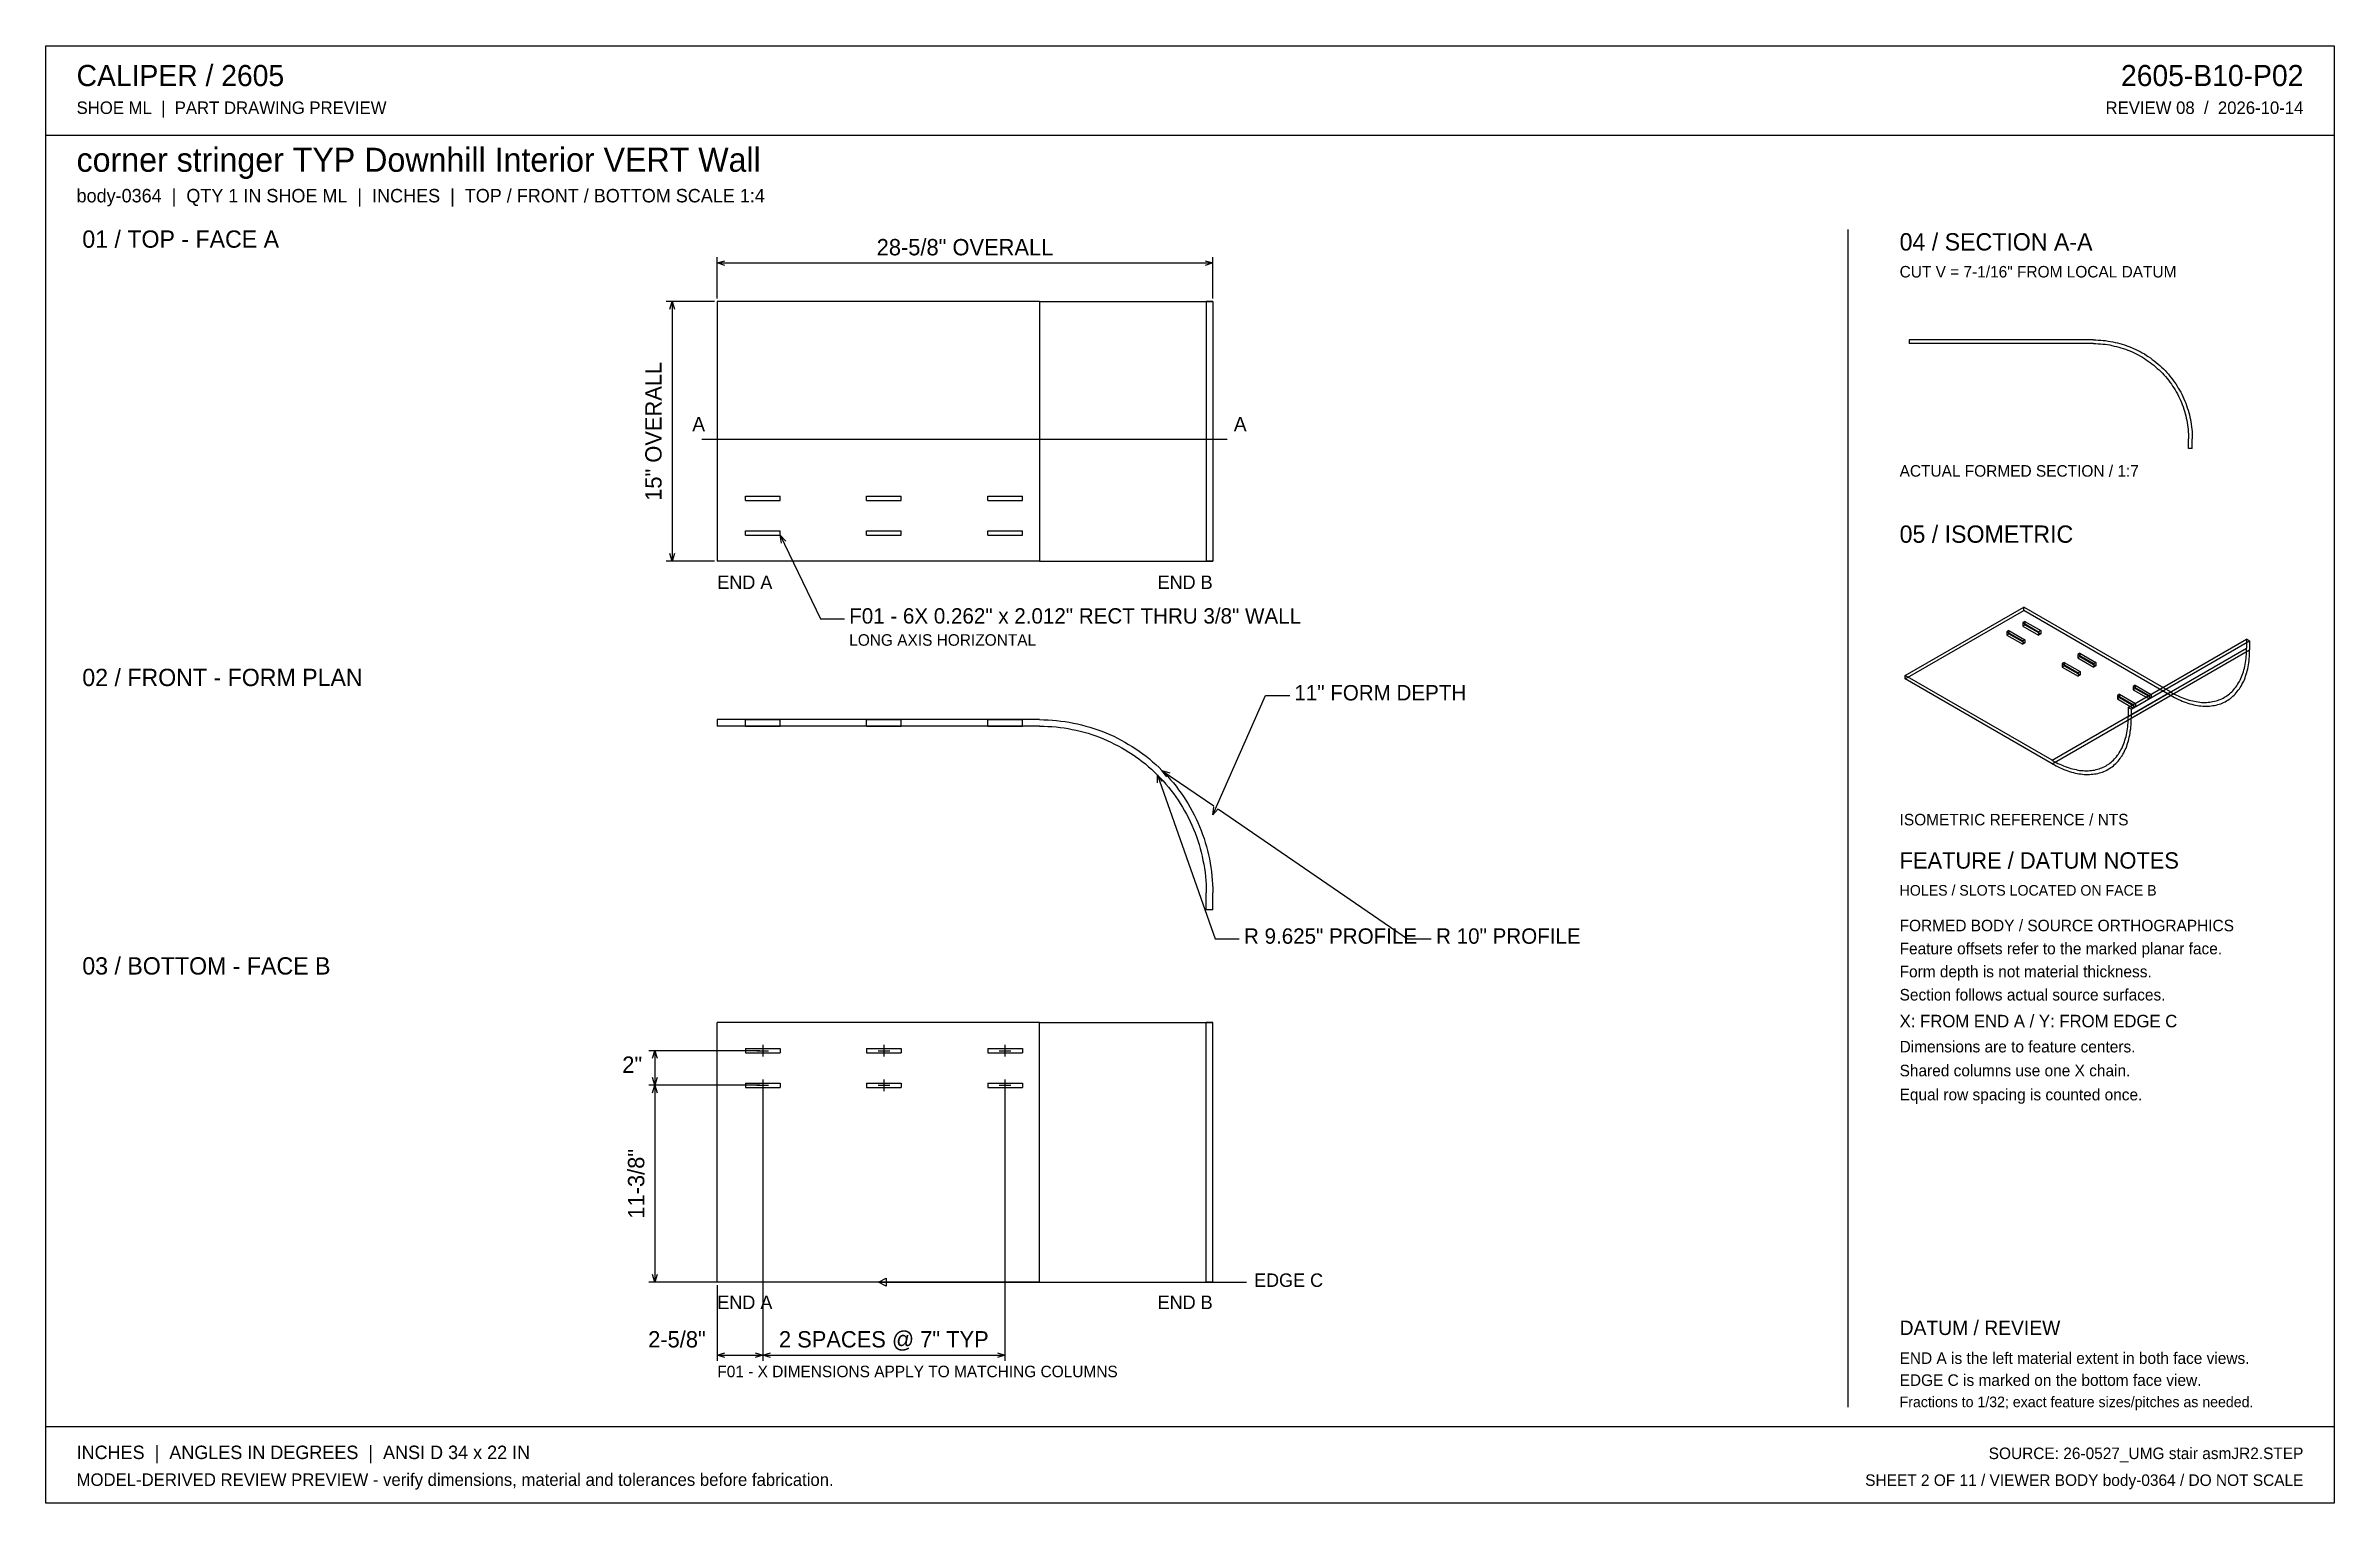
# Model space of a CAD drawing. Header units: inches. Extents: x 2 to 134, y 2 to 86.
import ezdxf
from ezdxf.enums import TextEntityAlignment as Align

# ---------------------------------------------------------------- set-up
doc = ezdxf.new("R2010")
doc.units = ezdxf.units.IN
doc.header["$MEASUREMENT"] = 0

msp = doc.modelspace()

# ---------------------------------------------------------------- texts
at = {"layer": 'ANNOTATION'}
for s, height, p in [('CALIPER / 2605', 1.2222, (3.67, 83.78)), ('SHOE ML  |  PART DRAWING PREVIEW', 0.7222, (3.67, 82.17)), ('corner stringer TYP Downhill Interior VERT Wall', 1.3889, (3.67, 78.83)), ('body-0364  |  QTY 1 IN SHOE ML  |  INCHES  |  TOP / FRONT / BOTTOM SCALE 1:4', 0.7778, (3.67, 77.06)), ('01 / TOP - FACE A', 1, (4, 74.44)), ('04 / SECTION A-A', 1, (109, 74.28)), ('CUT V = 7-1/16" FROM LOCAL DATUM', 0.6667, (109, 72.72)), ('A', 0.833, (39.24, 63.83)), ('A', 0.833, (70.53, 63.83)), ('ACTUAL FORMED SECTION / 1:7', 0.6667, (109, 61.21)), ('05 / ISOMETRIC', 1, (109, 57.39)), ('END A', 0.778, (40.69, 54.72)), ('F01 - 6X 0.262" x 2.012" RECT THRU 3/8" WALL', 0.8889, (48.31, 52.72)), ('LONG AXIS HORIZONTAL', 0.6667, (48.31, 51.44)), ('02 / FRONT - FORM PLAN', 1, (4, 49.11)), ('11" FORM DEPTH', 0.8889, (74.03, 48.28)), ('ISOMETRIC REFERENCE / NTS', 0.6667, (109, 41.06)), ('FEATURE / DATUM NOTES', 0.9444, (109, 38.56)), ('HOLES / SLOTS LOCATED ON FACE B', 0.6111, (109, 37)), ('R 9.625" PROFILE', 0.8889, (71.12, 34.22)), ('R 10" PROFILE', 0.8889, (82.22, 34.22)), ('FORMED BODY / SOURCE ORTHOGRAPHICS', 0.6667, (109, 34.94)), ('03 / BOTTOM - FACE B', 1, (4, 32.44)), ('Feature offsets refer to the marked planar face.', 0.6667, (109, 33.61)), ('Form depth is not material thickness.', 0.6667, (109, 32.28)), ('Section follows actual source surfaces.', 0.6667, (109, 30.94)), ('X: FROM END A / Y: FROM EDGE C', 0.7222, (109, 29.39)), ('Dimensions are to feature centers.', 0.6667, (109, 27.94)), ('Shared columns use one X chain.', 0.6667, (109, 26.56)), ('Equal row spacing is counted once.', 0.6667, (109, 25.17)), ('EDGE C', 0.778, (71.7, 14.39)), ('END A', 0.778, (40.69, 13.11)), ('DATUM / REVIEW', 0.8333, (109, 11.61)), ('END A is the left material extent in both face views.', 0.6667, (109, 9.94)), ('F01 - X DIMENSIONS APPLY TO MATCHING COLUMNS', 0.6667, (40.69, 9.17)), ('EDGE C is marked on the bottom face view.', 0.6667, (109, 8.67)), ('Fractions to 1/32; exact feature sizes/pitches as needed.', 0.6111, (109, 7.44)), ('INCHES  |  ANGLES IN DEGREES  |  ANSI D 34 x 22 IN', 0.7778, (3.67, 4.44)), ('MODEL-DERIVED REVIEW PREVIEW - verify dimensions, material and tolerances before fabrication.', 0.7222, (3.67, 2.89))]:
    msp.add_text(s, height=height, dxfattribs=at).set_placement(p)
for s, height, p in [('2605-B10-P02', 1.2222, (132.33, 83.78)), ('REVIEW 08  /  2026-10-14', 0.7222, (132.33, 82.17)), ('END B', 0.778, (69.31, 54.72)), ('2"', 0.944, (36.35, 26.76)), ('END B', 0.778, (69.31, 13.11)), ('2-5/8"', 0.944, (40.02, 10.89)), ('SOURCE: 26-0527_UMG stair asmJR2.STEP', 0.6667, (132.33, 4.44)), ('SHEET 2 OF 11 / VIEWER BODY body-0364 / DO NOT SCALE', 0.6667, (132.33, 2.89))]:
    msp.add_text(s, height=height, dxfattribs=at).set_placement(p, align=Align.RIGHT)
for s, p in [('28-5/8" OVERALL', (55, 74)), ('2 SPACES @ 7" TYP', (50.31, 10.89))]:
    msp.add_text(s, height=0.9444, dxfattribs=at).set_placement(p, align=Align.CENTER)
for s, height, p in [('15" OVERALL', 0.9444, (37.47, 63.83)), ('11-3/8"', 0.944, (36.47, 20.35))]:
    msp.add_text(s, height=height, rotation=90, dxfattribs=at).set_placement(p, align=Align.CENTER)

# ---------------------------------------------------------------- linework, layer by layer
at = {"layer": 'ANNOTATION'}
for p, q in [((40.69, 71.5), (40.69, 73.89)), ((40.69, 73.56), (41.13, 73.69)), ((40.69, 73.56), (69.31, 73.56)), ((41.13, 73.42), (40.69, 73.56)), ((68.87, 73.69), (69.31, 73.56)), ((69.31, 73.56), (68.87, 73.42)), ((69.31, 71.5), (69.31, 73.89)), ((40.52, 71.33), (37.74, 71.33)), ((37.94, 70.89), (38.08, 71.33)), ((38.08, 71.33), (38.08, 56.33)), ((38.08, 71.33), (38.22, 70.89)), ((39.8, 63.38), (70.15, 63.38)), ((44.32, 57.83), (46.65, 53)), ((44.39, 57.37), (44.32, 57.83)), ((44.32, 57.83), (44.64, 57.49)), ((40.52, 56.33), (37.74, 56.33)), ((38.08, 56.33), (37.94, 56.78)), ((38.22, 56.78), (38.08, 56.33)), ((46.65, 53), (48.03, 53)), ((69.31, 41.67), (72.37, 48.56)), ((72.37, 48.56), (73.76, 48.56)), ((66.12, 43.97), (69.45, 34.5)), ((66.13, 43.51), (66.12, 43.97)), ((66.12, 43.97), (66.4, 43.6)), ((66.38, 44.24), (69.37, 42.19)), ((66.67, 43.87), (66.38, 44.24)), ((66.38, 44.24), (66.83, 44.1)), ((69.31, 41.67), (69.37, 42.13)), ((69.62, 42.02), (69.31, 41.67)), ((69.64, 42), (80.56, 34.5)), ((69.45, 34.5), (70.84, 34.5)), ((80.56, 34.5), (81.94, 34.5)), ((43.15, 28.04), (36.74, 28.04)), ((36.94, 27.6), (37.08, 28.04)), ((37.08, 28.04), (37.08, 26.04)), ((37.08, 28.04), (37.22, 27.6)), ((42.98, 28.04), (43.65, 28.04)), ((43.31, 28.38), (43.31, 27.71)), ((49.98, 28.04), (50.65, 28.04)), ((50.31, 28.38), (50.31, 27.71)), ((56.98, 28.04), (57.65, 28.04)), ((57.31, 28.38), (57.31, 27.71)), ((37.08, 26.04), (36.94, 26.49)), ((37.22, 26.49), (37.08, 26.04)), ((43.15, 26.04), (36.74, 26.04)), ((43.15, 26.04), (36.74, 26.04)), ((36.94, 25.6), (37.08, 26.04)), ((37.08, 26.04), (37.08, 14.67)), ((37.08, 26.04), (37.22, 25.6)), ((42.98, 26.04), (43.65, 26.04)), ((43.31, 26.38), (43.31, 25.71)), ((43.31, 25.88), (43.31, 10.11)), ((43.31, 25.88), (43.31, 10.11)), ((49.98, 26.04), (50.65, 26.04)), ((50.31, 26.38), (50.31, 25.71)), ((56.98, 26.04), (57.65, 26.04)), ((57.31, 26.38), (57.31, 25.71)), ((57.31, 25.88), (57.31, 10.11)), ((49.83, 14.67), (36.74, 14.67)), ((37.08, 14.67), (36.94, 15.11)), ((37.22, 15.11), (37.08, 14.67)), ((50, 14.67), (50.44, 14.89)), ((50, 14.67), (71.26, 14.67)), ((50.44, 14.44), (50, 14.67)), ((50.44, 14.89), (50.44, 14.44)), ((40.69, 14.5), (40.69, 10.11)), ((40.69, 10.44), (41.13, 10.58)), ((42.87, 10.58), (43.31, 10.44)), ((43.31, 10.44), (43.76, 10.58)), ((56.87, 10.58), (57.31, 10.44)), ((40.69, 10.44), (43.31, 10.44)), ((41.13, 10.31), (40.69, 10.44)), ((43.31, 10.44), (42.87, 10.31)), ((43.31, 10.44), (57.31, 10.44)), ((43.76, 10.31), (43.31, 10.44)), ((57.31, 10.44), (56.87, 10.31))]:
    msp.add_line(p, q, dxfattribs=at)
at = {"layer": 'OUTLINE'}
for p, q in [((1.89, 86.11), (134.11, 86.11)), ((1.89, 1.89), (1.89, 86.11)), ((134.11, 86.11), (134.11, 1.89)), ((1.89, 80.94), (134.11, 80.94)), ((106, 75.5), (106, 7.44)), ((40.69, 71.33), (40.69, 56.33)), ((40.69, 71.33), (40.69, 56.33)), ((59.31, 71.33), (40.69, 71.33)), ((59.31, 71.33), (40.69, 71.33)), ((59.31, 71.33), (59.55, 71.33)), ((59.31, 71.33), (59.56, 71.33)), ((59.31, 71.33), (59.31, 56.33)), ((59.31, 71.33), (59.31, 56.33)), ((59.55, 71.33), (59.78, 71.33)), ((59.56, 71.33), (59.8, 71.33)), ((59.78, 71.33), (60.02, 71.33)), ((59.8, 71.33), (60.05, 71.33)), ((60.02, 71.33), (60.26, 71.33)), ((60.05, 71.33), (60.29, 71.33)), ((60.26, 71.33), (60.49, 71.33)), ((60.29, 71.33), (60.54, 71.33)), ((60.49, 71.33), (60.72, 71.33)), ((60.54, 71.33), (60.78, 71.33)), ((60.72, 71.33), (60.96, 71.33)), ((60.78, 71.33), (61.02, 71.33)), ((60.96, 71.33), (61.19, 71.33)), ((61.02, 71.33), (61.26, 71.33)), ((61.19, 71.33), (61.42, 71.33)), ((61.26, 71.33), (61.5, 71.33)), ((61.42, 71.33), (61.65, 71.33)), ((61.5, 71.33), (61.74, 71.33)), ((61.65, 71.33), (61.88, 71.33)), ((61.74, 71.33), (61.98, 71.33)), ((61.88, 71.33), (62.11, 71.33)), ((61.98, 71.33), (62.22, 71.33)), ((62.11, 71.33), (62.33, 71.33)), ((62.22, 71.33), (62.45, 71.33)), ((62.33, 71.33), (62.56, 71.33)), ((62.45, 71.33), (62.68, 71.33)), ((62.56, 71.33), (62.78, 71.33)), ((62.68, 71.33), (62.91, 71.33)), ((62.78, 71.33), (63, 71.33)), ((62.91, 71.33), (63.14, 71.33)), ((63, 71.33), (63.21, 71.33)), ((63.14, 71.33), (63.36, 71.33)), ((63.21, 71.33), (63.43, 71.33)), ((63.36, 71.33), (63.59, 71.33)), ((63.43, 71.33), (63.64, 71.33)), ((63.59, 71.33), (63.81, 71.33)), ((63.64, 71.33), (63.85, 71.33)), ((63.81, 71.33), (64.03, 71.33)), ((63.85, 71.33), (64.06, 71.33)), ((64.03, 71.33), (64.24, 71.33)), ((64.06, 71.33), (64.26, 71.33)), ((64.24, 71.33), (64.45, 71.33)), ((64.26, 71.33), (64.46, 71.33)), ((64.45, 71.33), (64.66, 71.33)), ((64.46, 71.33), (64.66, 71.33)), ((64.66, 71.33), (64.85, 71.33)), ((64.66, 71.33), (64.87, 71.33)), ((64.85, 71.33), (65.05, 71.33)), ((64.87, 71.33), (65.07, 71.33)), ((65.05, 71.33), (65.23, 71.33)), ((65.07, 71.33), (65.27, 71.33)), ((65.23, 71.33), (65.42, 71.33)), ((65.27, 71.33), (65.46, 71.33)), ((65.42, 71.33), (65.6, 71.33)), ((65.46, 71.33), (65.66, 71.33)), ((65.6, 71.33), (65.78, 71.33)), ((65.66, 71.33), (65.84, 71.33)), ((65.78, 71.33), (65.95, 71.33)), ((65.84, 71.33), (66.03, 71.33)), ((65.95, 71.33), (66.12, 71.33)), ((66.03, 71.33), (66.21, 71.33)), ((66.12, 71.33), (66.28, 71.33)), ((66.21, 71.33), (66.38, 71.33)), ((66.28, 71.33), (66.44, 71.33)), ((66.38, 71.33), (66.55, 71.33)), ((66.44, 71.33), (66.6, 71.33)), ((66.55, 71.33), (66.72, 71.33)), ((66.6, 71.33), (66.75, 71.33)), ((66.72, 71.33), (66.88, 71.33)), ((66.75, 71.33), (66.9, 71.33)), ((66.88, 71.33), (67.04, 71.33)), ((66.9, 71.33), (67.04, 71.33)), ((67.04, 71.33), (67.18, 71.33)), ((67.04, 71.33), (67.2, 71.33)), ((67.18, 71.33), (67.32, 71.33)), ((67.2, 71.33), (67.34, 71.33)), ((67.32, 71.33), (67.44, 71.33)), ((67.34, 71.33), (67.49, 71.33)), ((67.44, 71.33), (67.57, 71.33)), ((67.49, 71.33), (67.63, 71.33)), ((67.57, 71.33), (67.69, 71.33)), ((67.63, 71.33), (67.76, 71.33)), ((67.69, 71.33), (67.8, 71.33)), ((67.76, 71.33), (67.89, 71.33)), ((67.8, 71.33), (67.91, 71.33)), ((67.89, 71.33), (68.01, 71.33)), ((67.91, 71.33), (68.01, 71.33)), ((68.01, 71.33), (68.11, 71.33)), ((68.01, 71.33), (68.13, 71.33)), ((68.11, 71.33), (68.2, 71.33)), ((68.13, 71.33), (68.24, 71.33)), ((68.2, 71.33), (68.29, 71.33)), ((68.24, 71.33), (68.35, 71.33)), ((68.29, 71.33), (68.37, 71.33)), ((68.35, 71.33), (68.45, 71.33)), ((68.37, 71.33), (68.45, 71.33)), ((68.45, 71.33), (68.52, 71.33)), ((68.45, 71.33), (68.55, 71.33)), ((68.52, 71.33), (68.59, 71.33)), ((68.55, 71.33), (68.64, 71.33)), ((68.59, 71.33), (68.65, 71.33)), ((68.64, 71.33), (68.73, 71.33)), ((68.65, 71.33), (68.7, 71.33)), ((68.7, 71.33), (68.75, 71.33)), ((68.73, 71.33), (68.81, 71.33)), ((68.75, 71.33), (68.8, 71.33)), ((68.8, 71.33), (68.83, 71.33)), ((68.81, 71.33), (68.88, 71.33)), ((68.83, 71.33), (68.87, 71.33)), ((68.87, 71.33), (68.89, 71.33)), ((68.88, 71.33), (68.95, 71.33)), ((68.89, 71.33), (68.91, 71.33)), ((68.91, 71.33), (68.93, 71.33)), ((68.93, 71.33), (68.93, 71.33)), ((68.93, 71.33), (68.94, 71.33)), ((68.94, 71.33), (68.94, 56.33)), ((68.94, 71.33), (68.94, 56.33)), ((69.31, 71.33), (68.94, 71.33)), ((68.95, 71.33), (69.01, 71.33)), ((69.01, 71.33), (69.07, 71.33)), ((69.07, 71.33), (69.12, 71.33)), ((69.12, 71.33), (69.17, 71.33)), ((69.17, 71.33), (69.2, 71.33)), ((69.2, 71.33), (69.24, 71.33)), ((69.24, 71.33), (69.26, 71.33)), ((69.26, 71.33), (69.29, 71.33)), ((69.29, 71.33), (69.3, 71.33)), ((69.3, 71.33), (69.31, 71.33)), ((69.31, 71.33), (69.31, 71.33)), ((69.31, 71.33), (69.31, 56.33)), ((69.31, 71.33), (69.31, 56.33)), ((109.56, 69.11), (109.56, 68.9)), ((120.2, 69.11), (109.56, 69.11)), ((120.2, 68.9), (109.56, 68.9)), ((120.2, 69.11), (120.34, 69.11)), ((120.2, 68.9), (120.33, 68.9)), ((120.33, 68.9), (120.47, 68.89)), ((120.34, 69.11), (120.48, 69.1)), ((120.47, 68.89), (120.6, 68.88)), ((120.48, 69.1), (120.62, 69.1)), ((120.6, 68.88), (120.74, 68.87)), ((120.62, 69.1), (120.76, 69.08)), ((120.74, 68.87), (120.87, 68.86)), ((120.76, 69.08), (120.9, 69.07)), ((120.87, 68.86), (121.01, 68.84)), ((120.9, 69.07), (121.04, 69.05)), ((121.01, 68.84), (121.14, 68.82)), ((121.04, 69.05), (121.18, 69.03)), ((121.14, 68.82), (121.27, 68.79)), ((121.18, 69.03), (121.31, 69)), ((121.27, 68.79), (121.4, 68.76)), ((121.31, 69), (121.45, 68.97)), ((121.4, 68.76), (121.53, 68.73)), ((121.45, 68.97), (121.59, 68.94)), ((121.59, 68.94), (121.72, 68.9)), ((121.72, 68.9), (121.86, 68.87)), ((121.86, 68.87), (121.99, 68.82)), ((121.99, 68.82), (122.12, 68.78)), ((122.12, 68.78), (122.25, 68.73)), ((121.53, 68.73), (121.67, 68.7)), ((121.67, 68.7), (121.79, 68.66)), ((121.79, 68.66), (121.92, 68.62)), ((121.92, 68.62), (122.05, 68.58)), ((122.05, 68.58), (122.18, 68.53)), ((122.18, 68.53), (122.3, 68.48)), ((122.25, 68.73), (122.39, 68.68)), ((122.3, 68.48), (122.43, 68.42)), ((122.39, 68.68), (122.51, 68.62)), ((122.43, 68.42), (122.55, 68.37)), ((122.51, 68.62), (122.64, 68.56)), ((122.55, 68.37), (122.67, 68.31)), ((122.64, 68.56), (122.77, 68.5)), ((122.67, 68.31), (122.79, 68.25)), ((122.77, 68.5), (122.89, 68.44)), ((122.79, 68.25), (122.91, 68.18)), ((122.89, 68.44), (123.01, 68.37)), ((122.91, 68.18), (123.03, 68.11)), ((123.01, 68.37), (123.14, 68.3)), ((123.03, 68.11), (123.14, 68.04)), ((123.14, 68.3), (123.26, 68.22)), ((123.14, 68.04), (123.25, 67.97)), ((123.25, 67.97), (123.37, 67.89)), ((123.26, 68.22), (123.37, 68.15)), ((123.37, 68.15), (123.49, 68.07)), ((123.37, 67.89), (123.47, 67.81)), ((123.47, 67.81), (123.58, 67.73)), ((123.49, 68.07), (123.6, 67.99)), ((123.58, 67.73), (123.69, 67.65)), ((123.6, 67.99), (123.71, 67.9)), ((123.69, 67.65), (123.79, 67.56)), ((123.71, 67.9), (123.82, 67.81)), ((123.79, 67.56), (123.89, 67.47)), ((123.82, 67.81), (123.93, 67.72)), ((123.89, 67.47), (123.99, 67.38)), ((123.93, 67.72), (124.04, 67.63)), ((124.04, 67.63), (124.14, 67.54)), ((124.14, 67.54), (124.24, 67.44)), ((124.24, 67.44), (124.34, 67.34)), ((123.99, 67.38), (124.09, 67.29)), ((124.09, 67.29), (124.18, 67.19)), ((124.18, 67.19), (124.27, 67.09)), ((124.27, 67.09), (124.36, 66.99)), ((124.34, 67.34), (124.43, 67.23)), ((124.36, 66.99), (124.45, 66.89)), ((124.43, 67.23), (124.53, 67.13)), ((124.45, 66.89), (124.53, 66.78)), ((124.53, 67.13), (124.62, 67.02)), ((124.53, 66.78), (124.62, 66.67)), ((124.62, 67.02), (124.7, 66.91)), ((124.62, 66.67), (124.7, 66.56)), ((124.7, 66.91), (124.79, 66.8)), ((124.7, 66.56), (124.77, 66.45)), ((124.77, 66.45), (124.85, 66.34)), ((124.79, 66.8), (124.87, 66.69)), ((124.85, 66.34), (124.92, 66.22)), ((124.87, 66.69), (124.95, 66.57)), ((124.92, 66.22), (124.98, 66.11)), ((124.95, 66.57), (125.03, 66.45)), ((125.03, 66.45), (125.1, 66.33)), ((125.1, 66.33), (125.17, 66.21)), ((125.17, 66.21), (125.24, 66.09)), ((124.98, 66.11), (125.05, 65.99)), ((125.05, 65.99), (125.11, 65.87)), ((125.11, 65.87), (125.17, 65.75)), ((125.17, 65.75), (125.23, 65.63)), ((125.23, 65.63), (125.28, 65.5)), ((125.24, 66.09), (125.3, 65.97)), ((125.28, 65.5), (125.33, 65.38)), ((125.3, 65.97), (125.36, 65.84)), ((125.33, 65.38), (125.38, 65.25)), ((125.36, 65.84), (125.42, 65.71)), ((125.38, 65.25), (125.42, 65.12)), ((125.42, 65.71), (125.48, 65.58)), ((125.42, 65.12), (125.46, 64.99)), ((125.46, 64.99), (125.5, 64.86)), ((125.48, 65.58), (125.53, 65.45)), ((125.5, 64.86), (125.53, 64.73)), ((125.53, 65.45), (125.58, 65.32)), ((125.58, 65.32), (125.62, 65.19)), ((125.62, 65.19), (125.67, 65.06)), ((125.67, 65.06), (125.71, 64.92)), ((125.71, 64.92), (125.74, 64.79)), ((125.53, 64.73), (125.56, 64.6)), ((125.56, 64.6), (125.59, 64.47)), ((125.59, 64.47), (125.62, 64.34)), ((125.62, 64.34), (125.64, 64.2)), ((125.64, 64.2), (125.66, 64.07)), ((125.66, 64.07), (125.67, 63.94)), ((125.67, 63.94), (125.68, 63.8)), ((125.68, 63.8), (125.69, 63.67)), ((125.69, 63.67), (125.7, 63.53)), ((125.7, 63.53), (125.7, 63.4)), ((125.74, 64.79), (125.77, 64.65)), ((125.77, 64.65), (125.8, 64.51)), ((125.8, 64.51), (125.83, 64.37)), ((125.83, 64.37), (125.85, 64.24)), ((125.85, 64.24), (125.87, 64.1)), ((125.87, 64.1), (125.89, 63.96)), ((125.89, 63.96), (125.9, 63.82)), ((125.9, 63.82), (125.91, 63.68)), ((125.91, 63.68), (125.91, 63.54)), ((125.91, 63.54), (125.91, 63.4)), ((125.7, 62.83), (125.7, 63.4)), ((125.91, 62.83), (125.7, 62.83)), ((125.91, 62.83), (125.91, 63.4)), ((42.31, 60.09), (44.32, 60.09)), ((42.31, 59.83), (42.31, 60.09)), ((42.31, 59.83), (42.31, 60.09)), ((42.31, 60.09), (44.32, 60.09)), ((42.31, 59.83), (44.32, 59.83)), ((42.31, 59.83), (44.32, 59.83)), ((44.32, 59.83), (44.32, 60.09)), ((44.32, 59.83), (44.32, 60.09)), ((49.31, 60.09), (51.32, 60.09)), ((49.31, 60.09), (51.32, 60.09)), ((49.31, 59.83), (49.31, 60.09)), ((49.31, 59.83), (49.31, 60.09)), ((49.31, 59.83), (51.32, 59.83)), ((49.31, 59.83), (51.32, 59.83)), ((51.32, 59.83), (51.32, 60.09)), ((51.32, 59.83), (51.32, 60.09)), ((56.31, 60.09), (58.32, 60.09)), ((56.31, 59.83), (56.31, 60.09)), ((56.31, 59.83), (56.31, 60.09)), ((56.31, 60.09), (58.32, 60.09)), ((56.31, 59.83), (58.32, 59.83)), ((56.31, 59.83), (58.32, 59.83)), ((58.32, 59.83), (58.32, 60.09)), ((58.32, 59.83), (58.32, 60.09)), ((42.31, 58.09), (44.32, 58.09)), ((42.31, 57.83), (42.31, 58.09)), ((42.31, 57.83), (42.31, 58.09)), ((42.31, 58.09), (44.32, 58.09)), ((42.31, 57.83), (44.32, 57.83)), ((42.31, 57.83), (44.32, 57.83)), ((44.32, 57.83), (44.32, 58.09)), ((44.32, 57.83), (44.32, 58.09)), ((49.31, 57.83), (49.31, 58.09)), ((49.31, 58.09), (51.32, 58.09)), ((49.31, 57.83), (49.31, 58.09)), ((49.31, 58.09), (51.32, 58.09)), ((49.31, 57.83), (51.32, 57.83)), ((49.31, 57.83), (51.32, 57.83)), ((51.32, 57.83), (51.32, 58.09)), ((51.32, 57.83), (51.32, 58.09)), ((56.31, 58.09), (58.32, 58.09)), ((56.31, 58.09), (58.32, 58.09)), ((56.31, 57.83), (56.31, 58.09)), ((56.31, 57.83), (56.31, 58.09)), ((56.31, 57.83), (58.32, 57.83)), ((56.31, 57.83), (58.32, 57.83)), ((58.32, 57.83), (58.32, 58.09)), ((58.32, 57.83), (58.32, 58.09)), ((59.31, 56.33), (40.69, 56.33)), ((59.31, 56.33), (40.69, 56.33)), ((59.31, 56.33), (59.55, 56.33)), ((59.31, 56.33), (59.56, 56.33)), ((59.55, 56.33), (59.78, 56.33)), ((59.56, 56.33), (59.8, 56.33)), ((59.78, 56.33), (60.02, 56.33)), ((59.8, 56.33), (60.05, 56.33)), ((60.02, 56.33), (60.26, 56.33)), ((60.05, 56.33), (60.29, 56.33)), ((60.26, 56.33), (60.49, 56.33)), ((60.29, 56.33), (60.54, 56.33)), ((60.49, 56.33), (60.72, 56.33)), ((60.54, 56.33), (60.78, 56.33)), ((60.72, 56.33), (60.96, 56.33)), ((60.78, 56.33), (61.02, 56.33)), ((60.96, 56.33), (61.19, 56.33)), ((61.02, 56.33), (61.26, 56.33)), ((61.19, 56.33), (61.42, 56.33)), ((61.26, 56.33), (61.5, 56.33)), ((61.42, 56.33), (61.65, 56.33)), ((61.5, 56.33), (61.74, 56.33)), ((61.65, 56.33), (61.88, 56.33)), ((61.74, 56.33), (61.98, 56.33)), ((61.88, 56.33), (62.11, 56.33)), ((61.98, 56.33), (62.22, 56.33)), ((62.11, 56.33), (62.33, 56.33)), ((62.22, 56.33), (62.45, 56.33)), ((62.33, 56.33), (62.56, 56.33)), ((62.45, 56.33), (62.68, 56.33)), ((62.56, 56.33), (62.78, 56.33)), ((62.68, 56.33), (62.91, 56.33)), ((62.78, 56.33), (63, 56.33)), ((62.91, 56.33), (63.14, 56.33)), ((63, 56.33), (63.21, 56.33)), ((63.14, 56.33), (63.36, 56.33)), ((63.21, 56.33), (63.43, 56.33)), ((63.36, 56.33), (63.59, 56.33)), ((63.43, 56.33), (63.64, 56.33)), ((63.59, 56.33), (63.81, 56.33)), ((63.64, 56.33), (63.85, 56.33)), ((63.81, 56.33), (64.03, 56.33)), ((63.85, 56.33), (64.06, 56.33)), ((64.03, 56.33), (64.24, 56.33)), ((64.06, 56.33), (64.26, 56.33)), ((64.24, 56.33), (64.45, 56.33)), ((64.26, 56.33), (64.46, 56.33)), ((64.45, 56.33), (64.66, 56.33)), ((64.46, 56.33), (64.66, 56.33)), ((64.66, 56.33), (64.85, 56.33)), ((64.66, 56.33), (64.87, 56.33)), ((64.85, 56.33), (65.05, 56.33)), ((64.87, 56.33), (65.07, 56.33)), ((65.05, 56.33), (65.23, 56.33)), ((65.07, 56.33), (65.27, 56.33)), ((65.23, 56.33), (65.42, 56.33)), ((65.27, 56.33), (65.46, 56.33)), ((65.42, 56.33), (65.6, 56.33)), ((65.46, 56.33), (65.66, 56.33)), ((65.6, 56.33), (65.78, 56.33)), ((65.66, 56.33), (65.84, 56.33)), ((65.78, 56.33), (65.95, 56.33)), ((65.84, 56.33), (66.03, 56.33)), ((65.95, 56.33), (66.12, 56.33)), ((66.03, 56.33), (66.21, 56.33)), ((66.12, 56.33), (66.28, 56.33)), ((66.21, 56.33), (66.38, 56.33)), ((66.28, 56.33), (66.44, 56.33)), ((66.38, 56.33), (66.55, 56.33)), ((66.44, 56.33), (66.6, 56.33)), ((66.55, 56.33), (66.72, 56.33)), ((66.6, 56.33), (66.75, 56.33)), ((66.72, 56.33), (66.88, 56.33)), ((66.75, 56.33), (66.9, 56.33)), ((66.88, 56.33), (67.04, 56.33)), ((66.9, 56.33), (67.04, 56.33)), ((67.04, 56.33), (67.18, 56.33)), ((67.04, 56.33), (67.2, 56.33)), ((67.18, 56.33), (67.32, 56.33)), ((67.2, 56.33), (67.34, 56.33)), ((67.32, 56.33), (67.44, 56.33)), ((67.34, 56.33), (67.49, 56.33)), ((67.44, 56.33), (67.57, 56.33)), ((67.49, 56.33), (67.63, 56.33)), ((67.57, 56.33), (67.69, 56.33)), ((67.63, 56.33), (67.76, 56.33)), ((67.69, 56.33), (67.8, 56.33)), ((67.76, 56.33), (67.89, 56.33)), ((67.8, 56.33), (67.91, 56.33)), ((67.89, 56.33), (68.01, 56.33)), ((67.91, 56.33), (68.01, 56.33)), ((68.01, 56.33), (68.11, 56.33)), ((68.01, 56.33), (68.13, 56.33)), ((68.11, 56.33), (68.2, 56.33)), ((68.13, 56.33), (68.24, 56.33)), ((68.2, 56.33), (68.29, 56.33)), ((68.24, 56.33), (68.35, 56.33)), ((68.29, 56.33), (68.37, 56.33)), ((68.35, 56.33), (68.45, 56.33)), ((68.37, 56.33), (68.45, 56.33)), ((68.45, 56.33), (68.52, 56.33)), ((68.45, 56.33), (68.55, 56.33)), ((68.52, 56.33), (68.59, 56.33)), ((68.55, 56.33), (68.64, 56.33)), ((68.59, 56.33), (68.65, 56.33)), ((68.64, 56.33), (68.73, 56.33)), ((68.65, 56.33), (68.7, 56.33)), ((68.7, 56.33), (68.75, 56.33)), ((68.73, 56.33), (68.81, 56.33)), ((68.75, 56.33), (68.8, 56.33)), ((68.8, 56.33), (68.83, 56.33)), ((68.81, 56.33), (68.88, 56.33)), ((68.83, 56.33), (68.87, 56.33)), ((68.87, 56.33), (68.89, 56.33)), ((68.88, 56.33), (68.95, 56.33)), ((68.89, 56.33), (68.91, 56.33)), ((68.91, 56.33), (68.93, 56.33)), ((68.93, 56.33), (68.93, 56.33)), ((68.93, 56.33), (68.94, 56.33)), ((69.31, 56.33), (68.94, 56.33)), ((68.95, 56.33), (69.01, 56.33)), ((69.01, 56.33), (69.07, 56.33)), ((69.07, 56.33), (69.12, 56.33)), ((69.12, 56.33), (69.17, 56.33)), ((69.17, 56.33), (69.2, 56.33)), ((69.2, 56.33), (69.24, 56.33)), ((69.24, 56.33), (69.26, 56.33)), ((69.26, 56.33), (69.29, 56.33)), ((69.29, 56.33), (69.3, 56.33)), ((69.3, 56.33), (69.31, 56.33)), ((69.31, 56.33), (69.31, 56.33)), ((109.33, 49.72), (116.17, 53.67)), ((109.33, 49.52), (116.17, 53.47)), ((124.66, 48.77), (116.17, 53.67)), ((116.17, 53.47), (116.17, 53.67)), ((124.66, 48.57), (116.17, 53.47)), ((115.32, 52.32), (115.2, 52.25)), ((115.2, 52.25), (115.2, 52.06)), ((115.2, 52.25), (116.11, 51.72)), ((115.32, 52.12), (115.2, 52.06)), ((115.2, 52.06), (116.11, 51.53)), ((115.32, 52.32), (115.32, 52.12)), ((115.32, 52.32), (116.23, 51.79)), ((115.32, 52.12), (116.23, 51.6)), ((116.23, 52.85), (116.11, 52.78)), ((116.11, 52.78), (116.11, 52.58)), ((116.11, 52.78), (117.03, 52.25)), ((116.23, 52.65), (116.11, 52.58)), ((116.11, 52.58), (117.03, 52.05)), ((116.23, 51.79), (116.11, 51.72)), ((116.11, 51.72), (116.11, 51.53)), ((116.23, 51.6), (116.11, 51.53)), ((116.23, 52.85), (117.15, 52.32)), ((116.23, 52.85), (116.23, 52.65)), ((116.23, 52.65), (117.15, 52.12)), ((116.23, 51.79), (116.23, 51.6)), ((117.15, 52.32), (117.03, 52.25)), ((117.03, 52.25), (117.03, 52.05)), ((117.15, 52.12), (117.03, 52.05)), ((117.15, 52.32), (117.15, 52.12)), ((122.21, 47.88), (129.05, 51.83)), ((122.38, 47.78), (129.22, 51.73)), ((129.05, 51.83), (129.05, 51.3)), ((129.22, 51.73), (129.05, 51.83)), ((129.22, 51.73), (129.22, 51.2)), ((118.51, 50.48), (118.39, 50.41)), ((118.39, 50.41), (119.31, 49.88)), ((118.39, 50.41), (118.39, 50.21)), ((118.51, 50.28), (118.39, 50.21)), ((118.51, 50.48), (118.51, 50.28)), ((118.51, 50.48), (119.43, 49.95)), ((118.51, 50.28), (119.43, 49.75)), ((119.42, 51.01), (119.3, 50.94)), ((119.3, 50.94), (120.22, 50.41)), ((119.3, 50.94), (119.3, 50.74)), ((119.42, 50.81), (119.3, 50.74)), ((119.3, 50.74), (120.22, 50.21)), ((119.42, 51.01), (120.34, 50.48)), ((119.42, 51.01), (119.42, 50.81)), ((119.42, 50.81), (120.34, 50.28)), ((120.34, 50.48), (120.22, 50.41)), ((120.22, 50.41), (120.22, 50.21)), ((120.34, 50.28), (120.22, 50.21)), ((120.34, 50.48), (120.34, 50.28)), ((122.21, 47.35), (129.05, 51.3)), ((122.38, 47.25), (129.22, 51.2)), ((128.92, 50.14), (128.94, 50.25)), ((128.94, 50.25), (128.97, 50.36)), ((128.97, 50.36), (128.99, 50.47)), ((128.99, 50.47), (129, 50.58)), ((129, 50.58), (129.02, 50.7)), ((129.02, 50.7), (129.03, 50.81)), ((129.03, 50.81), (129.04, 50.93)), ((129.04, 50.93), (129.05, 51.05)), ((129.05, 51.18), (129.05, 51.3)), ((129.05, 51.05), (129.05, 51.18)), ((129.13, 50.22), (129.16, 50.34)), ((129.16, 50.34), (129.17, 50.46)), ((129.17, 50.46), (129.19, 50.58)), ((129.19, 50.58), (129.2, 50.7)), ((129.2, 50.7), (129.21, 50.82)), ((129.21, 50.82), (129.22, 50.95)), ((129.22, 51.07), (129.22, 51.2)), ((129.22, 50.95), (129.22, 51.07)), ((109.33, 49.52), (109.33, 49.72)), ((117.82, 44.82), (109.33, 49.72)), ((117.82, 44.62), (109.33, 49.52)), ((118.39, 50.21), (119.31, 49.68)), ((119.43, 49.95), (119.31, 49.88)), ((119.31, 49.88), (119.31, 49.68)), ((119.43, 49.75), (119.31, 49.68)), ((119.43, 49.95), (119.43, 49.75)), ((122.61, 49.16), (122.49, 49.09)), ((122.49, 49.09), (123.41, 48.57)), ((122.49, 49.09), (122.49, 48.9)), ((122.61, 48.97), (122.49, 48.9)), ((122.61, 49.16), (122.61, 48.97)), ((122.61, 49.16), (123.53, 48.63)), ((122.61, 48.97), (123.53, 48.44)), ((128.31, 48.91), (128.37, 48.98)), ((128.37, 48.98), (128.43, 49.05)), ((128.43, 49.05), (128.48, 49.13)), ((128.48, 49.13), (128.53, 49.21)), ((128.53, 49.21), (128.58, 49.29)), ((128.57, 48.87), (128.63, 48.95)), ((128.58, 49.29), (128.63, 49.38)), ((128.63, 49.38), (128.67, 49.46)), ((128.63, 48.95), (128.68, 49.03)), ((128.67, 49.46), (128.72, 49.55)), ((128.68, 49.03), (128.74, 49.11)), ((128.72, 49.55), (128.76, 49.65)), ((128.74, 49.11), (128.78, 49.2)), ((128.76, 49.65), (128.79, 49.74)), ((128.78, 49.2), (128.83, 49.29)), ((128.79, 49.74), (128.83, 49.84)), ((128.83, 49.84), (128.86, 49.94)), ((128.83, 49.29), (128.88, 49.39)), ((128.86, 49.94), (128.89, 50.04)), ((128.88, 49.39), (128.92, 49.48)), ((128.89, 50.04), (128.92, 50.14)), ((128.92, 49.48), (128.96, 49.58)), ((128.96, 49.58), (128.99, 49.68)), ((128.99, 49.68), (129.03, 49.79)), ((129.03, 49.79), (129.06, 49.89)), ((129.06, 49.89), (129.09, 50)), ((129.09, 50), (129.11, 50.11)), ((129.11, 50.11), (129.13, 50.22)), ((117.82, 44.82), (124.66, 48.77)), ((117.82, 44.62), (124.66, 48.57)), ((121.7, 48.64), (121.58, 48.57)), ((121.58, 48.57), (121.58, 48.37)), ((121.58, 48.57), (122.5, 48.04)), ((121.7, 48.44), (121.58, 48.37)), ((121.58, 48.37), (122.5, 47.84)), ((121.7, 48.64), (122.62, 48.11)), ((121.7, 48.64), (121.7, 48.44)), ((121.7, 48.44), (122.62, 47.91)), ((122.38, 47.78), (122.21, 47.88)), ((122.21, 47.88), (122.21, 47.35)), ((122.38, 47.78), (122.38, 47.25)), ((122.49, 48.9), (123.41, 48.37)), ((122.62, 48.11), (122.5, 48.04)), ((122.5, 48.04), (122.5, 47.84)), ((122.62, 47.91), (122.5, 47.84)), ((122.62, 48.11), (122.62, 47.91)), ((123.53, 48.63), (123.41, 48.57)), ((123.41, 48.57), (123.41, 48.37)), ((123.53, 48.44), (123.41, 48.37)), ((123.53, 48.63), (123.53, 48.44)), ((124.66, 48.77), (124.77, 48.7)), ((124.66, 48.57), (124.78, 48.51)), ((124.77, 48.7), (124.88, 48.65)), ((124.78, 48.51), (124.89, 48.45)), ((124.88, 48.65), (124.99, 48.59)), ((124.89, 48.45), (125, 48.39)), ((124.99, 48.59), (125.09, 48.54)), ((125, 48.39), (125.11, 48.34)), ((125.09, 48.54), (125.2, 48.49)), ((125.11, 48.34), (125.22, 48.29)), ((125.2, 48.49), (125.31, 48.45)), ((125.22, 48.29), (125.33, 48.24)), ((125.31, 48.45), (125.41, 48.41)), ((125.33, 48.24), (125.44, 48.2)), ((125.41, 48.41), (125.52, 48.37)), ((125.44, 48.2), (125.55, 48.16)), ((125.52, 48.37), (125.62, 48.33)), ((125.55, 48.16), (125.66, 48.12)), ((125.62, 48.33), (125.73, 48.3)), ((125.66, 48.12), (125.77, 48.09)), ((125.73, 48.3), (125.83, 48.27)), ((125.77, 48.09), (125.88, 48.06)), ((125.83, 48.27), (125.94, 48.25)), ((125.88, 48.06), (125.99, 48.03)), ((125.94, 48.25), (126.04, 48.23)), ((125.99, 48.03), (126.09, 48.01)), ((126.04, 48.23), (126.14, 48.21)), ((126.09, 48.01), (126.2, 47.99)), ((126.14, 48.21), (126.24, 48.19)), ((126.2, 47.99), (126.3, 47.97)), ((126.24, 48.19), (126.34, 48.18)), ((126.3, 47.97), (126.41, 47.96)), ((126.34, 48.18), (126.44, 48.17)), ((126.41, 47.96), (126.51, 47.95)), ((126.44, 48.17), (126.54, 48.17)), ((126.51, 47.95), (126.61, 47.95)), ((126.54, 48.17), (126.64, 48.17)), ((126.61, 47.95), (126.71, 47.95)), ((126.64, 48.17), (126.73, 48.17)), ((126.71, 47.95), (126.81, 47.95)), ((126.73, 48.17), (126.83, 48.18)), ((126.81, 47.95), (126.91, 47.95)), ((126.83, 48.18), (126.92, 48.18)), ((126.91, 47.95), (127.01, 47.96)), ((126.92, 48.18), (127.01, 48.2)), ((127.01, 48.2), (127.1, 48.21)), ((127.01, 47.96), (127.1, 47.98)), ((127.1, 48.21), (127.19, 48.23)), ((127.1, 47.98), (127.2, 47.99)), ((127.19, 48.23), (127.28, 48.25)), ((127.2, 47.99), (127.29, 48.01)), ((127.28, 48.25), (127.36, 48.28)), ((127.29, 48.01), (127.38, 48.04)), ((127.36, 48.28), (127.45, 48.31)), ((127.38, 48.04), (127.47, 48.06)), ((127.45, 48.31), (127.53, 48.34)), ((127.47, 48.06), (127.56, 48.09)), ((127.53, 48.34), (127.61, 48.38)), ((127.56, 48.09), (127.64, 48.13)), ((127.61, 48.38), (127.69, 48.42)), ((127.64, 48.13), (127.72, 48.16)), ((127.69, 48.42), (127.77, 48.46)), ((127.72, 48.16), (127.81, 48.2)), ((127.77, 48.46), (127.84, 48.5)), ((127.81, 48.2), (127.89, 48.25)), ((127.84, 48.5), (127.91, 48.55)), ((127.89, 48.25), (127.97, 48.3)), ((127.91, 48.55), (127.99, 48.6)), ((127.97, 48.3), (128.04, 48.35)), ((127.99, 48.6), (128.06, 48.66)), ((128.04, 48.35), (128.12, 48.4)), ((128.06, 48.66), (128.12, 48.72)), ((128.12, 48.72), (128.19, 48.78)), ((128.12, 48.4), (128.19, 48.46)), ((128.19, 48.78), (128.25, 48.84)), ((128.19, 48.46), (128.26, 48.52)), ((128.25, 48.84), (128.31, 48.91)), ((128.26, 48.52), (128.33, 48.58)), ((128.33, 48.58), (128.39, 48.65)), ((128.39, 48.65), (128.45, 48.72)), ((128.45, 48.72), (128.51, 48.79)), ((128.51, 48.79), (128.57, 48.87)), ((40.69, 47.17), (40.69, 46.79)), ((59.31, 47.17), (40.69, 47.17)), ((40.69, 47.17), (40.69, 46.79)), ((59.31, 47.17), (40.69, 47.17)), ((59.31, 46.79), (40.69, 46.79)), ((59.31, 46.79), (40.69, 46.79)), ((42.31, 46.79), (42.31, 47.17)), ((42.31, 46.79), (42.31, 47.17)), ((42.31, 46.79), (42.31, 47.17)), ((42.31, 47.17), (44.32, 47.17)), ((42.31, 47.17), (44.32, 47.17)), ((42.31, 46.79), (42.31, 47.17)), ((42.31, 47.17), (44.32, 47.17)), ((42.31, 47.17), (44.32, 47.17)), ((42.31, 46.79), (44.32, 46.79)), ((42.31, 46.79), (44.32, 46.79)), ((42.31, 46.79), (44.32, 46.79)), ((42.31, 46.79), (44.32, 46.79)), ((44.32, 46.79), (44.32, 47.17)), ((44.32, 46.79), (44.32, 47.17)), ((44.32, 46.79), (44.32, 47.17)), ((44.32, 46.79), (44.32, 47.17)), ((49.31, 46.79), (49.31, 47.17)), ((49.31, 47.17), (51.32, 47.17)), ((49.31, 46.79), (49.31, 47.17)), ((49.31, 47.17), (51.32, 47.17)), ((49.31, 46.79), (49.31, 47.17)), ((49.31, 46.79), (49.31, 47.17)), ((49.31, 47.17), (51.32, 47.17)), ((49.31, 47.17), (51.32, 47.17)), ((49.31, 46.79), (51.32, 46.79)), ((49.31, 46.79), (51.32, 46.79)), ((49.31, 46.79), (51.32, 46.79)), ((49.31, 46.79), (51.32, 46.79)), ((51.32, 46.79), (51.32, 47.17)), ((51.32, 46.79), (51.32, 47.17)), ((51.32, 46.79), (51.32, 47.17)), ((51.32, 46.79), (51.32, 47.17)), ((56.31, 47.17), (58.32, 47.17)), ((56.31, 46.79), (56.31, 47.17)), ((56.31, 47.17), (58.32, 47.17)), ((56.31, 47.17), (58.32, 47.17)), ((56.31, 47.17), (58.32, 47.17)), ((56.31, 46.79), (56.31, 47.17)), ((56.31, 46.79), (56.31, 47.17)), ((56.31, 46.79), (56.31, 47.17)), ((56.31, 46.79), (58.32, 46.79)), ((56.31, 46.79), (58.32, 46.79)), ((56.31, 46.79), (58.32, 46.79)), ((56.31, 46.79), (58.32, 46.79)), ((58.32, 46.79), (58.32, 47.17)), ((58.32, 46.79), (58.32, 47.17)), ((58.32, 46.79), (58.32, 47.17)), ((58.32, 46.79), (58.32, 47.17)), ((59.31, 47.17), (59.56, 47.16)), ((59.31, 47.17), (59.56, 47.16)), ((59.31, 46.79), (59.55, 46.79)), ((59.31, 46.79), (59.55, 46.79)), ((59.55, 46.79), (59.78, 46.78)), ((59.55, 46.79), (59.78, 46.78)), ((59.56, 47.16), (59.8, 47.15)), ((59.56, 47.16), (59.8, 47.15)), ((59.78, 46.78), (60.02, 46.77)), ((59.78, 46.78), (60.02, 46.77)), ((59.8, 47.15), (60.05, 47.14)), ((59.8, 47.15), (60.05, 47.14)), ((60.02, 46.77), (60.26, 46.75)), ((60.02, 46.77), (60.26, 46.75)), ((60.05, 47.14), (60.29, 47.12)), ((60.05, 47.14), (60.29, 47.12)), ((60.26, 46.75), (60.49, 46.72)), ((60.26, 46.75), (60.49, 46.72)), ((60.29, 47.12), (60.54, 47.09)), ((60.29, 47.12), (60.54, 47.09)), ((60.49, 46.72), (60.72, 46.69)), ((60.49, 46.72), (60.72, 46.69)), ((60.54, 47.09), (60.78, 47.06)), ((60.54, 47.09), (60.78, 47.06)), ((60.72, 46.69), (60.96, 46.65)), ((60.72, 46.69), (60.96, 46.65)), ((60.78, 47.06), (61.02, 47.02)), ((60.78, 47.06), (61.02, 47.02)), ((60.96, 46.65), (61.19, 46.61)), ((60.96, 46.65), (61.19, 46.61)), ((61.02, 47.02), (61.26, 46.97)), ((61.02, 47.02), (61.26, 46.97)), ((61.19, 46.61), (61.42, 46.56)), ((61.19, 46.61), (61.42, 46.56)), ((61.26, 46.97), (61.5, 46.92)), ((61.26, 46.97), (61.5, 46.92)), ((61.42, 46.56), (61.65, 46.5)), ((61.42, 46.56), (61.65, 46.5)), ((61.5, 46.92), (61.74, 46.87)), ((61.5, 46.92), (61.74, 46.87)), ((61.65, 46.5), (61.88, 46.44)), ((61.65, 46.5), (61.88, 46.44)), ((61.74, 46.87), (61.98, 46.8)), ((61.74, 46.87), (61.98, 46.8)), ((61.88, 46.44), (62.11, 46.38)), ((61.88, 46.44), (62.11, 46.38)), ((61.98, 46.8), (62.22, 46.74)), ((61.98, 46.8), (62.22, 46.74)), ((62.11, 46.38), (62.33, 46.31)), ((62.11, 46.38), (62.33, 46.31)), ((62.22, 46.74), (62.45, 46.66)), ((62.22, 46.74), (62.45, 46.66)), ((62.33, 46.31), (62.56, 46.23)), ((62.33, 46.31), (62.56, 46.23)), ((62.45, 46.66), (62.68, 46.58)), ((62.45, 46.66), (62.68, 46.58)), ((62.68, 46.58), (62.91, 46.5)), ((62.68, 46.58), (62.91, 46.5)), ((62.91, 46.5), (63.14, 46.41)), ((62.91, 46.5), (63.14, 46.41)), ((63.14, 46.41), (63.36, 46.31)), ((63.14, 46.41), (63.36, 46.31)), ((63.36, 46.31), (63.59, 46.21)), ((63.36, 46.31), (63.59, 46.21)), ((122.08, 46.2), (122.11, 46.3)), ((122.11, 46.3), (122.13, 46.41)), ((122.13, 46.41), (122.15, 46.52)), ((122.15, 46.52), (122.17, 46.63)), ((122.17, 46.63), (122.18, 46.75)), ((122.18, 46.75), (122.19, 46.87)), ((122.19, 46.87), (122.2, 46.98)), ((122.2, 46.98), (122.21, 47.11)), ((122.21, 47.23), (122.21, 47.35)), ((122.21, 47.11), (122.21, 47.23)), ((122.3, 46.28), (122.32, 46.39)), ((122.32, 46.39), (122.33, 46.51)), ((122.33, 46.51), (122.35, 46.63)), ((122.35, 46.63), (122.36, 46.75)), ((122.36, 46.75), (122.37, 46.87)), ((122.37, 46.87), (122.38, 47)), ((122.38, 47.12), (122.38, 47.25)), ((122.38, 47), (122.38, 47.12)), ((62.56, 46.23), (62.78, 46.15)), ((62.56, 46.23), (62.78, 46.15)), ((62.78, 46.15), (63, 46.06)), ((62.78, 46.15), (63, 46.06)), ((63, 46.06), (63.21, 45.97)), ((63, 46.06), (63.21, 45.97)), ((63.21, 45.97), (63.43, 45.87)), ((63.21, 45.97), (63.43, 45.87)), ((63.43, 45.87), (63.64, 45.76)), ((63.43, 45.87), (63.64, 45.76)), ((63.59, 46.21), (63.81, 46.1)), ((63.59, 46.21), (63.81, 46.1)), ((63.64, 45.76), (63.85, 45.66)), ((63.64, 45.76), (63.85, 45.66)), ((63.81, 46.1), (64.03, 45.99)), ((63.81, 46.1), (64.03, 45.99)), ((63.85, 45.66), (64.06, 45.54)), ((63.85, 45.66), (64.06, 45.54)), ((64.03, 45.99), (64.24, 45.87)), ((64.03, 45.99), (64.24, 45.87)), ((64.06, 45.54), (64.26, 45.42)), ((64.06, 45.54), (64.26, 45.42)), ((64.24, 45.87), (64.45, 45.74)), ((64.24, 45.87), (64.45, 45.74)), ((64.26, 45.42), (64.46, 45.3)), ((64.26, 45.42), (64.46, 45.3)), ((64.45, 45.74), (64.66, 45.62)), ((64.45, 45.74), (64.66, 45.62)), ((64.46, 45.3), (64.66, 45.17)), ((64.46, 45.3), (64.66, 45.17)), ((64.66, 45.62), (64.87, 45.48)), ((64.66, 45.62), (64.87, 45.48)), ((64.66, 45.17), (64.85, 45.04)), ((64.66, 45.17), (64.85, 45.04)), ((64.85, 45.04), (65.05, 44.9)), ((64.85, 45.04), (65.05, 44.9)), ((64.87, 45.48), (65.07, 45.34)), ((64.87, 45.48), (65.07, 45.34)), ((65.07, 45.34), (65.27, 45.2)), ((65.07, 45.34), (65.27, 45.2)), ((65.27, 45.2), (65.46, 45.05)), ((65.27, 45.2), (65.46, 45.05)), ((65.46, 45.05), (65.66, 44.9)), ((65.46, 45.05), (65.66, 44.9)), ((121.41, 44.9), (121.47, 44.96)), ((121.47, 44.96), (121.53, 45.03)), ((121.53, 45.03), (121.59, 45.11)), ((121.59, 45.11), (121.64, 45.18)), ((121.64, 45.18), (121.69, 45.26)), ((121.69, 45.26), (121.74, 45.34)), ((121.74, 45.34), (121.79, 45.43)), ((121.74, 44.92), (121.79, 45)), ((121.79, 45.43), (121.84, 45.51)), ((121.79, 45), (121.85, 45.08)), ((121.84, 45.51), (121.88, 45.6)), ((121.85, 45.08), (121.9, 45.17)), ((121.88, 45.6), (121.92, 45.7)), ((121.9, 45.17), (121.95, 45.25)), ((121.92, 45.7), (121.96, 45.79)), ((121.95, 45.25), (121.99, 45.34)), ((121.96, 45.79), (121.99, 45.89)), ((121.99, 45.89), (122.02, 45.99)), ((121.99, 45.34), (122.04, 45.44)), ((122.02, 45.99), (122.05, 46.09)), ((122.04, 45.44), (122.08, 45.53)), ((122.05, 46.09), (122.08, 46.2)), ((122.08, 45.53), (122.12, 45.63)), ((122.12, 45.63), (122.15, 45.73)), ((122.15, 45.73), (122.19, 45.84)), ((122.19, 45.84), (122.22, 45.94)), ((122.22, 45.94), (122.25, 46.05)), ((122.25, 46.05), (122.27, 46.16)), ((122.27, 46.16), (122.3, 46.28)), ((65.05, 44.9), (65.23, 44.75)), ((65.05, 44.9), (65.23, 44.75)), ((65.23, 44.75), (65.42, 44.61)), ((65.23, 44.75), (65.42, 44.61)), ((65.42, 44.61), (65.6, 44.45)), ((65.42, 44.61), (65.6, 44.45)), ((65.6, 44.45), (65.78, 44.3)), ((65.6, 44.45), (65.78, 44.3)), ((65.66, 44.9), (65.84, 44.74)), ((65.66, 44.9), (65.84, 44.74)), ((65.78, 44.3), (65.95, 44.14)), ((65.78, 44.3), (65.95, 44.14)), ((65.84, 44.74), (66.03, 44.58)), ((65.84, 44.74), (66.03, 44.58)), ((65.95, 44.14), (66.12, 43.97)), ((65.95, 44.14), (66.12, 43.97)), ((66.03, 44.58), (66.21, 44.41)), ((66.03, 44.58), (66.21, 44.41)), ((66.12, 43.97), (66.28, 43.8)), ((66.12, 43.97), (66.28, 43.8)), ((66.21, 44.41), (66.38, 44.24)), ((66.21, 44.41), (66.38, 44.24)), ((66.28, 43.8), (66.44, 43.63)), ((66.28, 43.8), (66.44, 43.63)), ((66.38, 44.24), (66.55, 44.06)), ((66.38, 44.24), (66.55, 44.06)), ((66.55, 44.06), (66.72, 43.88)), ((66.55, 44.06), (66.72, 43.88)), ((66.72, 43.88), (66.88, 43.7)), ((66.72, 43.88), (66.88, 43.7)), ((66.88, 43.7), (67.04, 43.51)), ((66.88, 43.7), (67.04, 43.51)), ((117.82, 44.82), (117.93, 44.76)), ((117.82, 44.62), (117.94, 44.56)), ((117.93, 44.76), (118.04, 44.7)), ((117.94, 44.56), (118.05, 44.5)), ((118.04, 44.7), (118.15, 44.64)), ((118.05, 44.5), (118.16, 44.44)), ((118.15, 44.64), (118.25, 44.59)), ((118.16, 44.44), (118.27, 44.39)), ((118.25, 44.59), (118.36, 44.55)), ((118.27, 44.39), (118.38, 44.34)), ((118.36, 44.55), (118.47, 44.5)), ((118.38, 44.34), (118.49, 44.29)), ((118.47, 44.5), (118.57, 44.46)), ((118.49, 44.29), (118.6, 44.25)), ((118.57, 44.46), (118.68, 44.42)), ((118.6, 44.25), (118.71, 44.21)), ((118.68, 44.42), (118.79, 44.39)), ((118.71, 44.21), (118.82, 44.17)), ((118.79, 44.39), (118.89, 44.35)), ((118.82, 44.17), (118.93, 44.14)), ((118.89, 44.35), (118.99, 44.33)), ((118.93, 44.14), (119.04, 44.11)), ((118.99, 44.33), (119.1, 44.3)), ((119.04, 44.11), (119.15, 44.08)), ((119.1, 44.3), (119.2, 44.28)), ((119.15, 44.08), (119.25, 44.06)), ((119.2, 44.28), (119.3, 44.26)), ((119.25, 44.06), (119.36, 44.04)), ((119.3, 44.26), (119.4, 44.24)), ((119.36, 44.04), (119.47, 44.03)), ((119.4, 44.24), (119.5, 44.23)), ((119.47, 44.03), (119.57, 44.01)), ((119.5, 44.23), (119.6, 44.23)), ((119.57, 44.01), (119.67, 44)), ((119.6, 44.23), (119.7, 44.22)), ((119.67, 44), (119.77, 44)), ((119.7, 44.22), (119.8, 44.22)), ((119.77, 44), (119.87, 44)), ((119.8, 44.22), (119.89, 44.22)), ((119.87, 44), (119.97, 44)), ((119.89, 44.22), (119.99, 44.23)), ((119.97, 44), (120.07, 44.01)), ((119.99, 44.23), (120.08, 44.24)), ((120.07, 44.01), (120.17, 44.02)), ((120.08, 44.24), (120.17, 44.25)), ((120.17, 44.25), (120.26, 44.26)), ((120.17, 44.02), (120.26, 44.03)), ((120.26, 44.26), (120.35, 44.28)), ((120.26, 44.03), (120.36, 44.04)), ((120.35, 44.28), (120.44, 44.31)), ((120.36, 44.04), (120.45, 44.06)), ((120.44, 44.31), (120.52, 44.33)), ((120.45, 44.06), (120.54, 44.09)), ((120.52, 44.33), (120.61, 44.36)), ((120.54, 44.09), (120.63, 44.11)), ((120.61, 44.36), (120.69, 44.39)), ((120.63, 44.11), (120.72, 44.14)), ((120.69, 44.39), (120.77, 44.43)), ((120.72, 44.14), (120.8, 44.18)), ((120.77, 44.43), (120.85, 44.47)), ((120.8, 44.18), (120.89, 44.22)), ((120.85, 44.47), (120.93, 44.51)), ((120.89, 44.22), (120.97, 44.26)), ((120.93, 44.51), (121, 44.56)), ((120.97, 44.26), (121.05, 44.3)), ((121, 44.56), (121.08, 44.6)), ((121.05, 44.3), (121.13, 44.35)), ((121.08, 44.6), (121.15, 44.66)), ((121.13, 44.35), (121.2, 44.4)), ((121.15, 44.66), (121.22, 44.71)), ((121.2, 44.4), (121.28, 44.45)), ((121.22, 44.71), (121.28, 44.77)), ((121.28, 44.77), (121.35, 44.83)), ((121.28, 44.45), (121.35, 44.51)), ((121.35, 44.83), (121.41, 44.9)), ((121.35, 44.51), (121.42, 44.57)), ((121.42, 44.57), (121.49, 44.63)), ((121.49, 44.63), (121.55, 44.7)), ((121.55, 44.7), (121.62, 44.77)), ((121.62, 44.77), (121.68, 44.84)), ((121.68, 44.84), (121.74, 44.92)), ((66.44, 43.63), (66.6, 43.45)), ((66.44, 43.63), (66.6, 43.45)), ((66.6, 43.45), (66.75, 43.27)), ((66.6, 43.45), (66.75, 43.27)), ((66.75, 43.27), (66.9, 43.09)), ((66.75, 43.27), (66.9, 43.09)), ((66.9, 43.09), (67.04, 42.9)), ((66.9, 43.09), (67.04, 42.9)), ((67.04, 43.51), (67.2, 43.32)), ((67.04, 43.51), (67.2, 43.32)), ((67.04, 42.9), (67.18, 42.71)), ((67.04, 42.9), (67.18, 42.71)), ((67.18, 42.71), (67.32, 42.51)), ((67.18, 42.71), (67.32, 42.51)), ((67.2, 43.32), (67.34, 43.12)), ((67.2, 43.32), (67.34, 43.12)), ((67.32, 42.51), (67.44, 42.32)), ((67.32, 42.51), (67.44, 42.32)), ((67.34, 43.12), (67.49, 42.92)), ((67.34, 43.12), (67.49, 42.92)), ((67.44, 42.32), (67.57, 42.11)), ((67.44, 42.32), (67.57, 42.11)), ((67.49, 42.92), (67.63, 42.72)), ((67.49, 42.92), (67.63, 42.72)), ((67.63, 42.72), (67.76, 42.52)), ((67.63, 42.72), (67.76, 42.52)), ((67.76, 42.52), (67.89, 42.31)), ((67.76, 42.52), (67.89, 42.31)), ((67.57, 42.11), (67.69, 41.91)), ((67.57, 42.11), (67.69, 41.91)), ((67.69, 41.91), (67.8, 41.7)), ((67.69, 41.91), (67.8, 41.7)), ((67.8, 41.7), (67.91, 41.49)), ((67.8, 41.7), (67.91, 41.49)), ((67.89, 42.31), (68.01, 42.1)), ((67.89, 42.31), (68.01, 42.1)), ((67.91, 41.49), (68.01, 41.28)), ((67.91, 41.49), (68.01, 41.28)), ((68.01, 42.1), (68.13, 41.88)), ((68.01, 42.1), (68.13, 41.88)), ((68.01, 41.28), (68.11, 41.07)), ((68.01, 41.28), (68.11, 41.07)), ((68.11, 41.07), (68.2, 40.85)), ((68.11, 41.07), (68.2, 40.85)), ((68.13, 41.88), (68.24, 41.66)), ((68.13, 41.88), (68.24, 41.66)), ((68.24, 41.66), (68.35, 41.44)), ((68.24, 41.66), (68.35, 41.44)), ((68.35, 41.44), (68.45, 41.22)), ((68.35, 41.44), (68.45, 41.22)), ((68.45, 41.22), (68.55, 40.99)), ((68.45, 41.22), (68.55, 40.99)), ((68.55, 40.99), (68.64, 40.77)), ((68.55, 40.99), (68.64, 40.77)), ((68.2, 40.85), (68.29, 40.63)), ((68.2, 40.85), (68.29, 40.63)), ((68.29, 40.63), (68.37, 40.41)), ((68.29, 40.63), (68.37, 40.41)), ((68.37, 40.41), (68.45, 40.19)), ((68.37, 40.41), (68.45, 40.19)), ((68.45, 40.19), (68.52, 39.96)), ((68.45, 40.19), (68.52, 39.96)), ((68.52, 39.96), (68.59, 39.73)), ((68.52, 39.96), (68.59, 39.73)), ((68.59, 39.73), (68.65, 39.51)), ((68.59, 39.73), (68.65, 39.51)), ((68.64, 40.77), (68.73, 40.54)), ((68.64, 40.77), (68.73, 40.54)), ((68.73, 40.54), (68.81, 40.3)), ((68.73, 40.54), (68.81, 40.3)), ((68.81, 40.3), (68.88, 40.07)), ((68.81, 40.3), (68.88, 40.07)), ((68.88, 40.07), (68.95, 39.83)), ((68.88, 40.07), (68.95, 39.83)), ((68.95, 39.83), (69.01, 39.6)), ((68.95, 39.83), (69.01, 39.6)), ((68.65, 39.51), (68.7, 39.28)), ((68.65, 39.51), (68.7, 39.28)), ((68.7, 39.28), (68.75, 39.04)), ((68.7, 39.28), (68.75, 39.04)), ((68.75, 39.04), (68.8, 38.81)), ((68.75, 39.04), (68.8, 38.81)), ((68.8, 38.81), (68.83, 38.58)), ((68.8, 38.81), (68.83, 38.58)), ((68.83, 38.58), (68.87, 38.34)), ((68.83, 38.58), (68.87, 38.34)), ((68.87, 38.34), (68.89, 38.11)), ((68.87, 38.34), (68.89, 38.11)), ((69.01, 39.6), (69.07, 39.36)), ((69.01, 39.6), (69.07, 39.36)), ((69.07, 39.36), (69.12, 39.12)), ((69.07, 39.36), (69.12, 39.12)), ((69.12, 39.12), (69.17, 38.88)), ((69.12, 39.12), (69.17, 38.88)), ((69.17, 38.88), (69.2, 38.63)), ((69.17, 38.88), (69.2, 38.63)), ((69.2, 38.63), (69.24, 38.39)), ((69.2, 38.63), (69.24, 38.39)), ((69.24, 38.39), (69.26, 38.15)), ((69.24, 38.39), (69.26, 38.15)), ((68.89, 38.11), (68.91, 37.87)), ((68.89, 38.11), (68.91, 37.87)), ((68.91, 37.87), (68.93, 37.64)), ((68.91, 37.87), (68.93, 37.64)), ((68.93, 37.64), (68.93, 37.4)), ((68.93, 37.64), (68.93, 37.4)), ((68.93, 37.4), (68.94, 37.17)), ((68.93, 37.4), (68.94, 37.17)), ((68.94, 36.17), (68.94, 37.17)), ((68.94, 36.17), (68.94, 37.17)), ((69.26, 38.15), (69.29, 37.9)), ((69.26, 38.15), (69.29, 37.9)), ((69.29, 37.9), (69.3, 37.66)), ((69.29, 37.9), (69.3, 37.66)), ((69.3, 37.66), (69.31, 37.41)), ((69.3, 37.66), (69.31, 37.41)), ((69.31, 37.41), (69.31, 37.17)), ((69.31, 37.41), (69.31, 37.17)), ((69.31, 36.17), (69.31, 37.17)), ((69.31, 36.17), (69.31, 37.17)), ((69.31, 36.17), (68.94, 36.17)), ((69.31, 36.17), (68.94, 36.17)), ((40.69, 14.67), (40.69, 29.67)), ((40.69, 14.67), (40.69, 29.67)), ((59.31, 29.67), (40.69, 29.67)), ((59.31, 29.67), (40.69, 29.67)), ((59.31, 29.67), (59.55, 29.67)), ((59.31, 29.67), (59.56, 29.67)), ((59.31, 14.67), (59.31, 29.67)), ((59.31, 14.67), (59.31, 29.67)), ((59.55, 29.67), (59.78, 29.67)), ((59.56, 29.67), (59.8, 29.67)), ((59.78, 29.67), (60.02, 29.67)), ((59.8, 29.67), (60.05, 29.67)), ((60.02, 29.67), (60.26, 29.67)), ((60.05, 29.67), (60.29, 29.67)), ((60.26, 29.67), (60.49, 29.67)), ((60.29, 29.67), (60.54, 29.67)), ((60.49, 29.67), (60.72, 29.67)), ((60.54, 29.67), (60.78, 29.67)), ((60.72, 29.67), (60.96, 29.67)), ((60.78, 29.67), (61.02, 29.67)), ((60.96, 29.67), (61.19, 29.67)), ((61.02, 29.67), (61.26, 29.67)), ((61.19, 29.67), (61.42, 29.67)), ((61.26, 29.67), (61.5, 29.67)), ((61.42, 29.67), (61.65, 29.67)), ((61.5, 29.67), (61.74, 29.67)), ((61.65, 29.67), (61.88, 29.67)), ((61.74, 29.67), (61.98, 29.67)), ((61.88, 29.67), (62.11, 29.67)), ((61.98, 29.67), (62.22, 29.67)), ((62.11, 29.67), (62.33, 29.67)), ((62.22, 29.67), (62.45, 29.67)), ((62.33, 29.67), (62.56, 29.67)), ((62.45, 29.67), (62.68, 29.67)), ((62.56, 29.67), (62.78, 29.67)), ((62.68, 29.67), (62.91, 29.67)), ((62.78, 29.67), (63, 29.67)), ((62.91, 29.67), (63.14, 29.67)), ((63, 29.67), (63.21, 29.67)), ((63.14, 29.67), (63.36, 29.67)), ((63.21, 29.67), (63.43, 29.67)), ((63.36, 29.67), (63.59, 29.67)), ((63.43, 29.67), (63.64, 29.67)), ((63.59, 29.67), (63.81, 29.67)), ((63.64, 29.67), (63.85, 29.67)), ((63.81, 29.67), (64.03, 29.67)), ((63.85, 29.67), (64.06, 29.67)), ((64.03, 29.67), (64.24, 29.67)), ((64.06, 29.67), (64.26, 29.67)), ((64.24, 29.67), (64.45, 29.67)), ((64.26, 29.67), (64.46, 29.67)), ((64.45, 29.67), (64.66, 29.67)), ((64.46, 29.67), (64.66, 29.67)), ((64.66, 29.67), (64.85, 29.67)), ((64.66, 29.67), (64.87, 29.67)), ((64.85, 29.67), (65.05, 29.67)), ((64.87, 29.67), (65.07, 29.67)), ((65.05, 29.67), (65.23, 29.67)), ((65.07, 29.67), (65.27, 29.67)), ((65.23, 29.67), (65.42, 29.67)), ((65.27, 29.67), (65.46, 29.67)), ((65.42, 29.67), (65.6, 29.67)), ((65.46, 29.67), (65.66, 29.67)), ((65.6, 29.67), (65.78, 29.67)), ((65.66, 29.67), (65.84, 29.67)), ((65.78, 29.67), (65.95, 29.67)), ((65.84, 29.67), (66.03, 29.67)), ((65.95, 29.67), (66.12, 29.67)), ((66.03, 29.67), (66.21, 29.67)), ((66.12, 29.67), (66.28, 29.67)), ((66.21, 29.67), (66.38, 29.67)), ((66.28, 29.67), (66.44, 29.67)), ((66.38, 29.67), (66.55, 29.67)), ((66.44, 29.67), (66.6, 29.67)), ((66.55, 29.67), (66.72, 29.67)), ((66.6, 29.67), (66.75, 29.67)), ((66.72, 29.67), (66.88, 29.67)), ((66.75, 29.67), (66.9, 29.67)), ((66.88, 29.67), (67.04, 29.67)), ((66.9, 29.67), (67.04, 29.67)), ((67.04, 29.67), (67.18, 29.67)), ((67.04, 29.67), (67.2, 29.67)), ((67.18, 29.67), (67.32, 29.67)), ((67.2, 29.67), (67.34, 29.67)), ((67.32, 29.67), (67.44, 29.67)), ((67.34, 29.67), (67.49, 29.67)), ((67.44, 29.67), (67.57, 29.67)), ((67.49, 29.67), (67.63, 29.67)), ((67.57, 29.67), (67.69, 29.67)), ((67.63, 29.67), (67.76, 29.67)), ((67.69, 29.67), (67.8, 29.67)), ((67.76, 29.67), (67.89, 29.67)), ((67.8, 29.67), (67.91, 29.67)), ((67.89, 29.67), (68.01, 29.67)), ((67.91, 29.67), (68.01, 29.67)), ((68.01, 29.67), (68.11, 29.67)), ((68.01, 29.67), (68.13, 29.67)), ((68.11, 29.67), (68.2, 29.67)), ((68.13, 29.67), (68.24, 29.67)), ((68.2, 29.67), (68.29, 29.67)), ((68.24, 29.67), (68.35, 29.67)), ((68.29, 29.67), (68.37, 29.67)), ((68.35, 29.67), (68.45, 29.67)), ((68.37, 29.67), (68.45, 29.67)), ((68.45, 29.67), (68.52, 29.67)), ((68.45, 29.67), (68.55, 29.67)), ((68.52, 29.67), (68.59, 29.67)), ((68.55, 29.67), (68.64, 29.67)), ((68.59, 29.67), (68.65, 29.67)), ((68.64, 29.67), (68.73, 29.67)), ((68.65, 29.67), (68.7, 29.67)), ((68.7, 29.67), (68.75, 29.67)), ((68.73, 29.67), (68.81, 29.67)), ((68.75, 29.67), (68.8, 29.67)), ((68.8, 29.67), (68.83, 29.67)), ((68.81, 29.67), (68.88, 29.67)), ((68.83, 29.67), (68.87, 29.67)), ((68.87, 29.67), (68.89, 29.67)), ((68.88, 29.67), (68.95, 29.67)), ((68.89, 29.67), (68.91, 29.67)), ((68.91, 29.67), (68.93, 29.67)), ((68.93, 29.67), (68.93, 29.67)), ((68.93, 29.67), (68.94, 29.67)), ((68.94, 14.67), (68.94, 29.67)), ((68.94, 14.67), (68.94, 29.67)), ((69.31, 29.67), (68.94, 29.67)), ((68.95, 29.67), (69.01, 29.67)), ((69.01, 29.67), (69.07, 29.67)), ((69.07, 29.67), (69.12, 29.67)), ((69.12, 29.67), (69.17, 29.67)), ((69.17, 29.67), (69.2, 29.67)), ((69.2, 29.67), (69.24, 29.67)), ((69.24, 29.67), (69.26, 29.67)), ((69.26, 29.67), (69.29, 29.67)), ((69.29, 29.67), (69.3, 29.67)), ((69.3, 29.67), (69.31, 29.67)), ((69.31, 14.67), (69.31, 29.67)), ((69.31, 29.67), (69.31, 29.67)), ((69.31, 14.67), (69.31, 29.67)), ((42.31, 28.17), (42.31, 27.91)), ((42.31, 28.17), (44.32, 28.17)), ((42.31, 28.17), (44.32, 28.17)), ((42.31, 28.17), (42.31, 27.91)), ((42.31, 27.91), (44.32, 27.91)), ((42.31, 27.91), (44.32, 27.91)), ((44.32, 28.17), (44.32, 27.91)), ((44.32, 28.17), (44.32, 27.91)), ((49.31, 28.17), (49.31, 27.91)), ((49.31, 28.17), (51.32, 28.17)), ((49.31, 28.17), (51.32, 28.17)), ((49.31, 28.17), (49.31, 27.91)), ((49.31, 27.91), (51.32, 27.91)), ((49.31, 27.91), (51.32, 27.91)), ((51.32, 28.17), (51.32, 27.91)), ((51.32, 28.17), (51.32, 27.91)), ((56.31, 28.17), (58.32, 28.17)), ((56.31, 28.17), (58.32, 28.17)), ((56.31, 28.17), (56.31, 27.91)), ((56.31, 28.17), (56.31, 27.91)), ((56.31, 27.91), (58.32, 27.91)), ((56.31, 27.91), (58.32, 27.91)), ((58.32, 28.17), (58.32, 27.91)), ((58.32, 28.17), (58.32, 27.91)), ((42.31, 26.17), (44.32, 26.17)), ((42.31, 26.17), (44.32, 26.17)), ((42.31, 26.17), (42.31, 25.91)), ((42.31, 26.17), (42.31, 25.91)), ((42.31, 25.91), (44.32, 25.91)), ((42.31, 25.91), (44.32, 25.91)), ((44.32, 26.17), (44.32, 25.91)), ((44.32, 26.17), (44.32, 25.91)), ((49.31, 26.17), (49.31, 25.91)), ((49.31, 26.17), (51.32, 26.17)), ((49.31, 26.17), (49.31, 25.91)), ((49.31, 26.17), (51.32, 26.17)), ((49.31, 25.91), (51.32, 25.91)), ((49.31, 25.91), (51.32, 25.91)), ((51.32, 26.17), (51.32, 25.91)), ((51.32, 26.17), (51.32, 25.91)), ((56.31, 26.17), (58.32, 26.17)), ((56.31, 26.17), (56.31, 25.91)), ((56.31, 26.17), (58.32, 26.17)), ((56.31, 26.17), (56.31, 25.91)), ((56.31, 25.91), (58.32, 25.91)), ((56.31, 25.91), (58.32, 25.91)), ((58.32, 26.17), (58.32, 25.91)), ((58.32, 26.17), (58.32, 25.91)), ((59.31, 14.67), (40.69, 14.67)), ((59.31, 14.67), (40.69, 14.67)), ((59.31, 14.67), (59.55, 14.67)), ((59.31, 14.67), (59.56, 14.67)), ((59.55, 14.67), (59.78, 14.67)), ((59.56, 14.67), (59.8, 14.67)), ((59.78, 14.67), (60.02, 14.67)), ((59.8, 14.67), (60.05, 14.67)), ((60.02, 14.67), (60.26, 14.67)), ((60.05, 14.67), (60.29, 14.67)), ((60.26, 14.67), (60.49, 14.67)), ((60.29, 14.67), (60.54, 14.67)), ((60.49, 14.67), (60.72, 14.67)), ((60.54, 14.67), (60.78, 14.67)), ((60.72, 14.67), (60.96, 14.67)), ((60.78, 14.67), (61.02, 14.67)), ((60.96, 14.67), (61.19, 14.67)), ((61.02, 14.67), (61.26, 14.67)), ((61.19, 14.67), (61.42, 14.67)), ((61.26, 14.67), (61.5, 14.67)), ((61.42, 14.67), (61.65, 14.67)), ((61.5, 14.67), (61.74, 14.67)), ((61.65, 14.67), (61.88, 14.67)), ((61.74, 14.67), (61.98, 14.67)), ((61.88, 14.67), (62.11, 14.67)), ((61.98, 14.67), (62.22, 14.67)), ((62.11, 14.67), (62.33, 14.67)), ((62.22, 14.67), (62.45, 14.67)), ((62.33, 14.67), (62.56, 14.67)), ((62.45, 14.67), (62.68, 14.67)), ((62.56, 14.67), (62.78, 14.67)), ((62.68, 14.67), (62.91, 14.67)), ((62.78, 14.67), (63, 14.67)), ((62.91, 14.67), (63.14, 14.67)), ((63, 14.67), (63.21, 14.67)), ((63.14, 14.67), (63.36, 14.67)), ((63.21, 14.67), (63.43, 14.67)), ((63.36, 14.67), (63.59, 14.67)), ((63.43, 14.67), (63.64, 14.67)), ((63.59, 14.67), (63.81, 14.67)), ((63.64, 14.67), (63.85, 14.67)), ((63.81, 14.67), (64.03, 14.67)), ((63.85, 14.67), (64.06, 14.67)), ((64.03, 14.67), (64.24, 14.67)), ((64.06, 14.67), (64.26, 14.67)), ((64.24, 14.67), (64.45, 14.67)), ((64.26, 14.67), (64.46, 14.67)), ((64.45, 14.67), (64.66, 14.67)), ((64.46, 14.67), (64.66, 14.67)), ((64.66, 14.67), (64.85, 14.67)), ((64.66, 14.67), (64.87, 14.67)), ((64.85, 14.67), (65.05, 14.67)), ((64.87, 14.67), (65.07, 14.67)), ((65.05, 14.67), (65.23, 14.67)), ((65.07, 14.67), (65.27, 14.67)), ((65.23, 14.67), (65.42, 14.67)), ((65.27, 14.67), (65.46, 14.67)), ((65.42, 14.67), (65.6, 14.67)), ((65.46, 14.67), (65.66, 14.67)), ((65.6, 14.67), (65.78, 14.67)), ((65.66, 14.67), (65.84, 14.67)), ((65.78, 14.67), (65.95, 14.67)), ((65.84, 14.67), (66.03, 14.67)), ((65.95, 14.67), (66.12, 14.67)), ((66.03, 14.67), (66.21, 14.67)), ((66.12, 14.67), (66.28, 14.67)), ((66.21, 14.67), (66.38, 14.67)), ((66.28, 14.67), (66.44, 14.67)), ((66.38, 14.67), (66.55, 14.67)), ((66.44, 14.67), (66.6, 14.67)), ((66.55, 14.67), (66.72, 14.67)), ((66.6, 14.67), (66.75, 14.67)), ((66.72, 14.67), (66.88, 14.67)), ((66.75, 14.67), (66.9, 14.67)), ((66.88, 14.67), (67.04, 14.67)), ((66.9, 14.67), (67.04, 14.67)), ((67.04, 14.67), (67.18, 14.67)), ((67.04, 14.67), (67.2, 14.67)), ((67.18, 14.67), (67.32, 14.67)), ((67.2, 14.67), (67.34, 14.67)), ((67.32, 14.67), (67.44, 14.67)), ((67.34, 14.67), (67.49, 14.67)), ((67.44, 14.67), (67.57, 14.67)), ((67.49, 14.67), (67.63, 14.67)), ((67.57, 14.67), (67.69, 14.67)), ((67.63, 14.67), (67.76, 14.67)), ((67.69, 14.67), (67.8, 14.67)), ((67.76, 14.67), (67.89, 14.67)), ((67.8, 14.67), (67.91, 14.67)), ((67.89, 14.67), (68.01, 14.67)), ((67.91, 14.67), (68.01, 14.67)), ((68.01, 14.67), (68.11, 14.67)), ((68.01, 14.67), (68.13, 14.67)), ((68.11, 14.67), (68.2, 14.67)), ((68.13, 14.67), (68.24, 14.67)), ((68.2, 14.67), (68.29, 14.67)), ((68.24, 14.67), (68.35, 14.67)), ((68.29, 14.67), (68.37, 14.67)), ((68.35, 14.67), (68.45, 14.67)), ((68.37, 14.67), (68.45, 14.67)), ((68.45, 14.67), (68.52, 14.67)), ((68.45, 14.67), (68.55, 14.67)), ((68.52, 14.67), (68.59, 14.67)), ((68.55, 14.67), (68.64, 14.67)), ((68.59, 14.67), (68.65, 14.67)), ((68.64, 14.67), (68.73, 14.67)), ((68.65, 14.67), (68.7, 14.67)), ((68.7, 14.67), (68.75, 14.67)), ((68.73, 14.67), (68.81, 14.67)), ((68.75, 14.67), (68.8, 14.67)), ((68.8, 14.67), (68.83, 14.67)), ((68.81, 14.67), (68.88, 14.67)), ((68.83, 14.67), (68.87, 14.67)), ((68.87, 14.67), (68.89, 14.67)), ((68.88, 14.67), (68.95, 14.67)), ((68.89, 14.67), (68.91, 14.67)), ((68.91, 14.67), (68.93, 14.67)), ((68.93, 14.67), (68.93, 14.67)), ((68.93, 14.67), (68.94, 14.67)), ((69.31, 14.67), (68.94, 14.67)), ((68.95, 14.67), (69.01, 14.67)), ((69.01, 14.67), (69.07, 14.67)), ((69.07, 14.67), (69.12, 14.67)), ((69.12, 14.67), (69.17, 14.67)), ((69.17, 14.67), (69.2, 14.67)), ((69.2, 14.67), (69.24, 14.67)), ((69.24, 14.67), (69.26, 14.67)), ((69.26, 14.67), (69.29, 14.67)), ((69.29, 14.67), (69.3, 14.67)), ((69.3, 14.67), (69.31, 14.67)), ((69.31, 14.67), (69.31, 14.67)), ((1.89, 6.33), (134.11, 6.33)), ((134.11, 1.89), (1.89, 1.89))]:
    msp.add_line(p, q, dxfattribs=at)

msp.set_redraw_order([(e.dxf.handle, doc.entitydb.next_handle()) for e in msp.query("TEXT MTEXT ATTDEF DIMENSION ARC_DIMENSION")])  # texts and dimensions are drawn at this point

doc.saveas('drawing.dxf')
